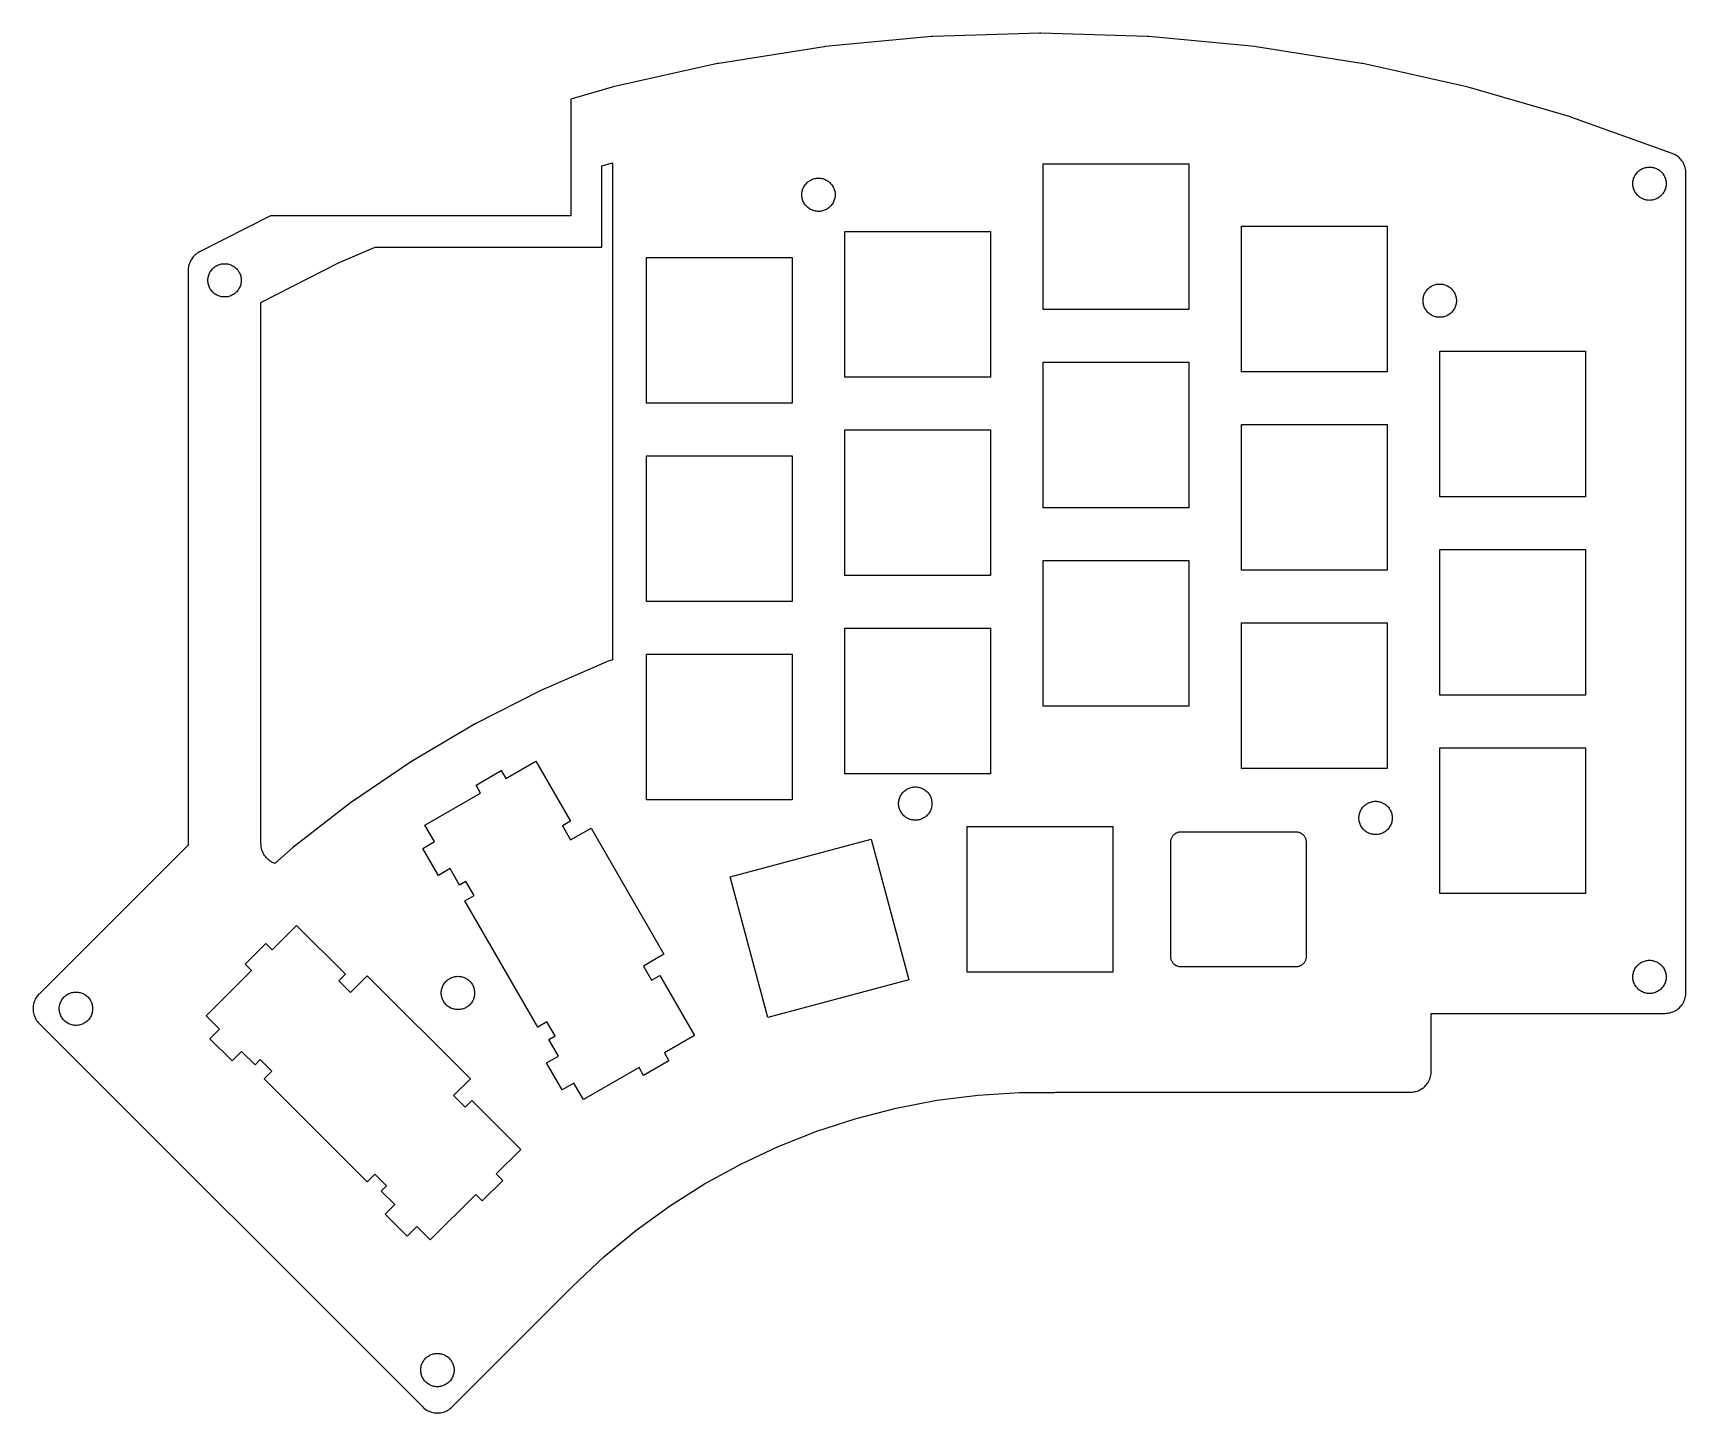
# Model space of a CAD drawing. Header units: metres. Extents: x -87 to 72, y -78 to 55.
import ezdxf

# ---------------------------------------------------------------- set-up
doc = ezdxf.new("R2010")
doc.units = ezdxf.units.M

msp = doc.modelspace()

# ---------------------------------------------------------------- linework, layer by layer
for p, q in [((-0.5284, 54.3282), (-10.7297, 53.3639)), ((-0.40301, 54.3361), (-0.5284, 54.3282)), ((9.83869, 54.658), (-0.40301, 54.3361)), ((9.96433, 54.658), (9.83869, 54.658)), ((20.206, 54.3361), (9.96433, 54.658)), ((20.3314, 54.3282), (20.206, 54.3361)), ((30.5327, 53.3639), (20.3314, 54.3282)), ((-10.8543, 53.3482), (-20.9749, 51.7452)), ((-10.7297, 53.3639), (-10.8543, 53.3482)), ((30.6573, 53.3482), (30.5327, 53.3639)), ((40.7779, 51.7452), (30.6573, 53.3482)), ((-21.0984, 51.7217), (-31.0983, 49.4864)), ((-20.9749, 51.7452), (-21.0984, 51.7217)), ((40.9014, 51.7217), (40.7779, 51.7452)), ((50.9013, 49.4864), (40.9014, 51.7217)), ((-31.22, 49.4552), (-35.1875, 48.3025)), ((-31.0983, 49.4864), (-31.22, 49.4552)), ((51.023, 49.4552), (50.9013, 49.4864)), ((60.8629, 46.5964), (51.023, 49.4552)), ((-35.1875, 48.3025), (-35.1875, 37.101)), ((60.9824, 46.5576), (60.8629, 46.5964)), ((70.615, 43.0897), (60.9824, 46.5576)), ((70.6737, 43.0675), (70.615, 43.0897)), ((70.7891, 43.0176), (70.6737, 43.0675)), ((70.901, 42.9605), (70.7891, 43.0176)), ((71.0091, 42.8966), (70.901, 42.9605)), ((71.1131, 42.8259), (71.0091, 42.8966)), ((-32.1875, 41.8847), (-31.1875, 42.1752)), ((-32.1875, 34.101), (-32.1875, 41.8847)), ((-31.1875, 42.1752), (-31.1875, -5.55211)), ((10.1875, 28.094), (10.1875, 42.094)), ((10.1875, 42.094), (24.1875, 42.094)), ((24.1875, 42.094), (24.1875, 28.094)), ((67.2711, 41.2774), (67.3422, 41.3485)), ((67.3422, 41.3485), (67.4176, 41.415)), ((67.4176, 41.415), (67.497, 41.4766)), ((67.497, 41.4766), (67.5802, 41.5331)), ((67.5802, 41.5331), (67.6667, 41.5842)), ((67.6667, 41.5842), (67.7562, 41.6299)), ((67.7562, 41.6299), (67.8485, 41.6698)), ((67.8485, 41.6698), (67.9431, 41.7038)), ((67.9431, 41.7038), (68.0396, 41.7319)), ((68.0396, 41.7319), (68.1377, 41.7538)), ((68.1377, 41.7538), (68.237, 41.7695)), ((68.237, 41.7695), (68.337, 41.779)), ((68.337, 41.779), (68.4375, 41.7821)), ((68.4375, 41.7821), (68.538, 41.779)), ((68.538, 41.779), (68.638, 41.7695)), ((68.638, 41.7695), (68.7373, 41.7538)), ((68.7373, 41.7538), (68.8354, 41.7319)), ((68.8354, 41.7319), (68.9319, 41.7038)), ((68.9319, 41.7038), (69.0265, 41.6698)), ((69.0265, 41.6698), (69.1187, 41.6299)), ((69.1187, 41.6299), (69.2083, 41.5842)), ((69.2083, 41.5842), (69.2948, 41.5331)), ((69.2948, 41.5331), (69.378, 41.4766)), ((69.378, 41.4766), (69.4574, 41.415)), ((69.4574, 41.415), (69.5328, 41.3485)), ((69.5328, 41.3485), (69.6038, 41.2774)), ((71.2123, 42.7489), (71.1131, 42.8259)), ((71.3066, 42.6659), (71.2123, 42.7489)), ((71.3954, 42.577), (71.3066, 42.6659)), ((71.4785, 42.4828), (71.3954, 42.577)), ((71.5555, 42.3835), (71.4785, 42.4828)), ((71.6262, 42.2796), (71.5555, 42.3835)), ((71.6901, 42.1714), (71.6262, 42.2796)), ((71.7471, 42.0595), (71.6901, 42.1714)), ((71.7971, 41.9442), (71.7471, 42.0595)), ((71.8396, 41.8259), (71.7971, 41.9442)), ((71.8747, 41.7053), (71.8396, 41.8259)), ((71.9021, 41.5827), (71.8747, 41.7053)), ((71.9217, 41.4586), (71.9021, 41.5827)), ((71.9335, 41.3335), (71.9217, 41.4586)), ((71.9375, 41.2079), (71.9335, 41.3335)), ((-12.9092, 39.6134), (-12.8751, 39.708)), ((-12.8751, 39.708), (-12.8352, 39.8003)), ((-12.8352, 39.8003), (-12.7896, 39.8898)), ((-12.7896, 39.8898), (-12.7384, 39.9763)), ((-12.7384, 39.9763), (-12.6819, 40.0595)), ((-12.6819, 40.0595), (-12.6203, 40.1389)), ((-12.6203, 40.1389), (-12.5538, 40.2143)), ((-12.5538, 40.2143), (-12.4828, 40.2854)), ((-12.4828, 40.2854), (-12.4074, 40.3518)), ((-12.4074, 40.3518), (-12.3279, 40.4134)), ((-12.3279, 40.4134), (-12.2448, 40.4699)), ((-12.2448, 40.4699), (-12.1583, 40.5211)), ((-12.1583, 40.5211), (-12.0687, 40.5667)), ((-12.0687, 40.5667), (-11.9765, 40.6067)), ((-11.9765, 40.6067), (-11.8819, 40.6407)), ((-11.8819, 40.6407), (-11.7854, 40.6687)), ((-11.7854, 40.6687), (-11.6873, 40.6907)), ((-11.6873, 40.6907), (-11.588, 40.7064)), ((-11.588, 40.7064), (-11.488, 40.7159)), ((-11.488, 40.7159), (-11.3875, 40.719)), ((-11.3875, 40.719), (-11.287, 40.7159)), ((-11.287, 40.7159), (-11.187, 40.7064)), ((-11.187, 40.7064), (-11.0877, 40.6907)), ((-11.0877, 40.6907), (-10.9896, 40.6687)), ((-10.9896, 40.6687), (-10.8931, 40.6407)), ((-10.8931, 40.6407), (-10.7985, 40.6067)), ((-10.7985, 40.6067), (-10.7062, 40.5667)), ((-10.7062, 40.5667), (-10.6167, 40.5211)), ((-10.6167, 40.5211), (-10.5302, 40.4699)), ((-10.5302, 40.4699), (-10.447, 40.4134)), ((-10.447, 40.4134), (-10.3676, 40.3518)), ((-10.3676, 40.3518), (-10.2922, 40.2854)), ((-10.2922, 40.2854), (-10.2211, 40.2143)), ((-10.2211, 40.2143), (-10.1547, 40.1389)), ((-10.1547, 40.1389), (-10.0931, 40.0595)), ((-10.0931, 40.0595), (-10.0366, 39.9763)), ((-10.0366, 39.9763), (-9.9854, 39.8898)), ((-9.9854, 39.8898), (-9.93976, 39.8003)), ((-9.93976, 39.8003), (-9.89985, 39.708)), ((-9.89985, 39.708), (-9.86581, 39.6134)), ((66.8375, 40.1821), (66.8406, 40.2826)), ((66.8406, 40.0817), (66.8375, 40.1821)), ((66.8406, 40.2826), (66.8501, 40.3827)), ((66.8501, 39.9816), (66.8406, 40.0817)), ((66.8501, 40.3827), (66.8658, 40.482)), ((66.8658, 39.8823), (66.8501, 39.9816)), ((66.8658, 40.482), (66.8878, 40.58)), ((66.8878, 39.7842), (66.8658, 39.8823)), ((66.8878, 40.58), (66.9158, 40.6766)), ((66.9158, 39.6877), (66.8878, 39.7842)), ((66.9158, 40.6766), (66.9499, 40.7711)), ((66.9499, 40.7711), (66.9898, 40.8634)), ((66.9898, 40.8634), (67.0354, 40.9529)), ((67.0354, 40.9529), (67.0866, 41.0395)), ((67.0866, 41.0395), (67.1431, 41.1226)), ((67.1431, 41.1226), (67.2047, 41.202)), ((67.2047, 41.202), (67.2711, 41.2774)), ((69.6038, 41.2774), (69.6703, 41.202)), ((69.6703, 41.202), (69.7319, 41.1226)), ((69.7319, 41.1226), (69.7884, 41.0395)), ((69.7884, 41.0395), (69.8396, 40.9529)), ((69.8396, 40.9529), (69.8852, 40.8634)), ((69.8852, 40.8634), (69.9251, 40.7711)), ((69.9251, 40.7711), (69.9592, 40.6766)), ((69.9592, 40.6766), (69.9872, 40.58)), ((69.9872, 39.7842), (69.9592, 39.6877)), ((69.9872, 40.58), (70.0091, 40.482)), ((70.0091, 39.8823), (69.9872, 39.7842)), ((70.0091, 40.482), (70.0249, 40.3827)), ((70.0249, 39.9816), (70.0091, 39.8823)), ((70.0249, 40.3827), (70.0343, 40.2826)), ((70.0343, 40.0817), (70.0249, 39.9816)), ((70.0343, 40.2826), (70.0375, 40.1821)), ((70.0375, 40.1821), (70.0343, 40.0817)), ((71.9375, -37.531), (71.9375, 41.2079)), ((-12.9875, 39.119), (-12.9843, 39.2195)), ((-12.9843, 39.0185), (-12.9875, 39.119)), ((-12.9843, 39.2195), (-12.9749, 39.3196)), ((-12.9749, 38.9185), (-12.9843, 39.0185)), ((-12.9749, 39.3196), (-12.9592, 39.4188)), ((-12.9592, 38.8192), (-12.9749, 38.9185)), ((-12.9592, 39.4188), (-12.9372, 39.5169)), ((-12.9372, 38.7211), (-12.9592, 38.8192)), ((-12.9372, 39.5169), (-12.9092, 39.6134)), ((-12.9092, 38.6246), (-12.9372, 38.7211)), ((-12.8751, 38.53), (-12.9092, 38.6246)), ((-12.8352, 38.4378), (-12.8751, 38.53)), ((-12.7896, 38.3482), (-12.8352, 38.4378)), ((-12.7384, 38.2617), (-12.7896, 38.3482)), ((-12.6819, 38.1786), (-12.7384, 38.2617)), ((-12.6203, 38.0991), (-12.6819, 38.1786)), ((-10.0931, 38.1786), (-10.1547, 38.0991)), ((-10.0366, 38.2617), (-10.0931, 38.1786)), ((-9.9854, 38.3482), (-10.0366, 38.2617)), ((-9.93976, 38.4378), (-9.9854, 38.3482)), ((-9.89985, 38.53), (-9.93976, 38.4378)), ((-9.86581, 38.6246), (-9.89985, 38.53)), ((-9.86581, 39.6134), (-9.83776, 39.5169)), ((-9.83776, 38.7211), (-9.86581, 38.6246)), ((-9.83776, 39.5169), (-9.81583, 39.4188)), ((-9.81583, 38.8192), (-9.83776, 38.7211)), ((-9.81583, 39.4188), (-9.80012, 39.3196)), ((-9.80012, 38.9185), (-9.81583, 38.8192)), ((-9.80012, 39.3196), (-9.79066, 39.2195)), ((-9.79066, 39.0185), (-9.80012, 38.9185)), ((-9.79066, 39.2195), (-9.7875, 39.119)), ((-9.7875, 39.119), (-9.79066, 39.0185)), ((66.9499, 39.5931), (66.9158, 39.6877)), ((66.9898, 39.5009), (66.9499, 39.5931)), ((67.0354, 39.4113), (66.9898, 39.5009)), ((67.0866, 39.3248), (67.0354, 39.4113)), ((67.1431, 39.2417), (67.0866, 39.3248)), ((67.2047, 39.1622), (67.1431, 39.2417)), ((67.2711, 39.0869), (67.2047, 39.1622)), ((67.3422, 39.0158), (67.2711, 39.0869)), ((67.4176, 38.9493), (67.3422, 39.0158)), ((67.497, 38.8877), (67.4176, 38.9493)), ((67.5802, 38.8312), (67.497, 38.8877)), ((67.6667, 38.78), (67.5802, 38.8312)), ((67.7562, 38.7344), (67.6667, 38.78)), ((67.8485, 38.6945), (67.7562, 38.7344)), ((67.9431, 38.6604), (67.8485, 38.6945)), ((68.0396, 38.6324), (67.9431, 38.6604)), ((68.1377, 38.6105), (68.0396, 38.6324)), ((68.237, 38.5947), (68.1377, 38.6105)), ((68.337, 38.5853), (68.237, 38.5947)), ((68.4375, 38.5821), (68.337, 38.5853)), ((68.538, 38.5853), (68.4375, 38.5821)), ((68.638, 38.5947), (68.538, 38.5853)), ((68.7373, 38.6105), (68.638, 38.5947)), ((68.8354, 38.6324), (68.7373, 38.6105)), ((68.9319, 38.6604), (68.8354, 38.6324)), ((69.0265, 38.6945), (68.9319, 38.6604)), ((69.1187, 38.7344), (69.0265, 38.6945)), ((69.2083, 38.78), (69.1187, 38.7344)), ((69.2948, 38.8312), (69.2083, 38.78)), ((69.378, 38.8877), (69.2948, 38.8312)), ((69.4574, 38.9493), (69.378, 38.8877)), ((69.5328, 39.0158), (69.4574, 38.9493)), ((69.6038, 39.0869), (69.5328, 39.0158)), ((69.6703, 39.1622), (69.6038, 39.0869)), ((69.7319, 39.2417), (69.6703, 39.1622)), ((69.7884, 39.3248), (69.7319, 39.2417)), ((69.8396, 39.4113), (69.7884, 39.3248)), ((69.8852, 39.5009), (69.8396, 39.4113)), ((69.9251, 39.5931), (69.8852, 39.5009)), ((69.9592, 39.6877), (69.9251, 39.5931)), ((-64.0199, 37.101), (-70.8455, 33.6232)), ((-35.1875, 37.101), (-64.0199, 37.101)), ((-12.5538, 38.0237), (-12.6203, 38.0991)), ((-12.4828, 37.9527), (-12.5538, 38.0237)), ((-12.4074, 37.8862), (-12.4828, 37.9527)), ((-12.3279, 37.8246), (-12.4074, 37.8862)), ((-12.2448, 37.7681), (-12.3279, 37.8246)), ((-12.1583, 37.7169), (-12.2448, 37.7681)), ((-12.0687, 37.6713), (-12.1583, 37.7169)), ((-11.9765, 37.6314), (-12.0687, 37.6713)), ((-11.8819, 37.5973), (-11.9765, 37.6314)), ((-11.7854, 37.5693), (-11.8819, 37.5973)), ((-11.6873, 37.5474), (-11.7854, 37.5693)), ((-11.588, 37.5316), (-11.6873, 37.5474)), ((-11.488, 37.5222), (-11.588, 37.5316)), ((-11.3875, 37.519), (-11.488, 37.5222)), ((-11.287, 37.5222), (-11.3875, 37.519)), ((-11.187, 37.5316), (-11.287, 37.5222)), ((-11.0877, 37.5474), (-11.187, 37.5316)), ((-10.9896, 37.5693), (-11.0877, 37.5474)), ((-10.8931, 37.5973), (-10.9896, 37.5693)), ((-10.7985, 37.6314), (-10.8931, 37.5973)), ((-10.7062, 37.6713), (-10.7985, 37.6314)), ((-10.6167, 37.7169), (-10.7062, 37.6713)), ((-10.5302, 37.7681), (-10.6167, 37.7169)), ((-10.447, 37.8246), (-10.5302, 37.7681)), ((-10.3676, 37.8862), (-10.447, 37.8246)), ((-10.2922, 37.9527), (-10.3676, 37.8862)), ((-10.2211, 38.0237), (-10.2922, 37.9527)), ((-10.1547, 38.0991), (-10.2211, 38.0237)), ((-8.86249, 21.594), (-8.86249, 35.594)), ((-8.86249, 35.594), (5.13751, 35.594)), ((5.13751, 35.594), (5.13751, 21.594)), ((29.2375, 22.094), (29.2375, 36.094)), ((29.2375, 36.094), (43.2375, 36.094)), ((43.2375, 36.094), (43.2375, 22.094)), ((-71.1633, 33.4215), (-71.2601, 33.3414)), ((-71.0617, 33.4953), (-71.1633, 33.4215)), ((-70.9556, 33.5627), (-71.0617, 33.4953)), ((-70.8455, 33.6232), (-70.9556, 33.5627)), ((-57.417, 32.609), (-53.9693, 34.101)), ((-53.9693, 34.101), (-32.1875, 34.101)), ((-71.9365, 31.904), (-71.9375, 31.8412)), ((-71.9375, 31.8412), (-71.9375, -23.3623)), ((-71.9286, 32.0294), (-71.9365, 31.904)), ((-71.9129, 32.154), (-71.9286, 32.0294)), ((-71.8893, 32.2775), (-71.9129, 32.154)), ((-71.8581, 32.3992), (-71.8893, 32.2775)), ((-71.8193, 32.5186), (-71.8581, 32.3992)), ((-71.773, 32.6355), (-71.8193, 32.5186)), ((-71.7195, 32.7492), (-71.773, 32.6355)), ((-71.659, 32.8593), (-71.7195, 32.7492)), ((-71.5917, 32.9654), (-71.659, 32.8593)), ((-71.5178, 33.067), (-71.5917, 32.9654)), ((-71.4377, 33.1638), (-71.5178, 33.067)), ((-71.3517, 33.2554), (-71.4377, 33.1638)), ((-71.2601, 33.3414), (-71.3517, 33.2554)), ((-69.8396, 31.6697), (-69.7884, 31.7562)), ((-69.7884, 31.7562), (-69.7319, 31.8393)), ((-69.7319, 31.8393), (-69.6703, 31.9187)), ((-69.6703, 31.9187), (-69.6038, 31.9941)), ((-69.6038, 31.9941), (-69.5328, 32.0652)), ((-69.5328, 32.0652), (-69.4574, 32.1317)), ((-69.4574, 32.1317), (-69.378, 32.1933)), ((-69.378, 32.1933), (-69.2948, 32.2498)), ((-69.2948, 32.2498), (-69.2083, 32.301)), ((-69.2083, 32.301), (-69.1187, 32.3466)), ((-69.1187, 32.3466), (-69.0265, 32.3865)), ((-69.0265, 32.3865), (-68.9319, 32.4206)), ((-68.9319, 32.4206), (-68.8354, 32.4486)), ((-68.8354, 32.4486), (-68.7373, 32.4705)), ((-68.7373, 32.4705), (-68.638, 32.4863)), ((-68.638, 32.4863), (-68.538, 32.4957)), ((-68.538, 32.4957), (-68.4375, 32.4989)), ((-68.4375, 32.4989), (-68.337, 32.4957)), ((-68.337, 32.4957), (-68.237, 32.4863)), ((-68.237, 32.4863), (-68.1377, 32.4705)), ((-68.1377, 32.4705), (-68.0396, 32.4486)), ((-68.0396, 32.4486), (-67.9431, 32.4206)), ((-67.9431, 32.4206), (-67.8485, 32.3865)), ((-67.8485, 32.3865), (-67.7562, 32.3466)), ((-67.7562, 32.3466), (-67.6667, 32.301)), ((-67.6667, 32.301), (-67.5802, 32.2498)), ((-67.5802, 32.2498), (-67.497, 32.1933)), ((-67.497, 32.1933), (-67.4176, 32.1317)), ((-67.4176, 32.1317), (-67.3422, 32.0652)), ((-67.3422, 32.0652), (-67.2711, 31.9941)), ((-67.2711, 31.9941), (-67.2047, 31.9187)), ((-67.2047, 31.9187), (-67.1431, 31.8393)), ((-67.1431, 31.8393), (-67.0866, 31.7562)), ((-67.0866, 31.7562), (-67.0354, 31.6697)), ((-64.9375, 28.7772), (-57.417, 32.609)), ((-27.9125, 19.094), (-27.9125, 33.094)), ((-27.9125, 33.094), (-13.9125, 33.094)), ((-13.9125, 33.094), (-13.9125, 19.094)), ((-70.0375, 30.8989), (-70.0343, 30.9993)), ((-70.0343, 30.7984), (-70.0375, 30.8989)), ((-70.0343, 30.9993), (-70.0249, 31.0994)), ((-70.0249, 30.6983), (-70.0343, 30.7984)), ((-70.0249, 31.0994), (-70.0091, 31.1987)), ((-70.0091, 30.5991), (-70.0249, 30.6983)), ((-70.0091, 31.1987), (-69.9872, 31.2968)), ((-69.9872, 30.501), (-70.0091, 30.5991)), ((-69.9872, 31.2968), (-69.9592, 31.3933)), ((-69.9592, 30.4045), (-69.9872, 30.501)), ((-69.9592, 31.3933), (-69.9251, 31.4879)), ((-69.9251, 30.3099), (-69.9592, 30.4045)), ((-69.9251, 31.4879), (-69.8852, 31.5801)), ((-69.8852, 30.2176), (-69.9251, 30.3099)), ((-69.8852, 31.5801), (-69.8396, 31.6697)), ((-69.8396, 30.1281), (-69.8852, 30.2176)), ((-67.0354, 31.6697), (-66.9898, 31.5801)), ((-66.9898, 30.2176), (-67.0354, 30.1281)), ((-66.9898, 31.5801), (-66.9499, 31.4879)), ((-66.9499, 30.3099), (-66.9898, 30.2176)), ((-66.9499, 31.4879), (-66.9158, 31.3933)), ((-66.9158, 30.4045), (-66.9499, 30.3099)), ((-66.9158, 31.3933), (-66.8878, 31.2968)), ((-66.8878, 30.501), (-66.9158, 30.4045)), ((-66.8878, 31.2968), (-66.8658, 31.1987)), ((-66.8658, 30.5991), (-66.8878, 30.501)), ((-66.8658, 31.1987), (-66.8501, 31.0994)), ((-66.8501, 30.6983), (-66.8658, 30.5991)), ((-66.8501, 31.0994), (-66.8406, 30.9993)), ((-66.8406, 30.7984), (-66.8501, 30.6983)), ((-66.8406, 30.9993), (-66.8375, 30.8989)), ((-66.8375, 30.8989), (-66.8406, 30.7984)), ((47.1922, 30.1104), (47.2676, 30.1768)), ((47.2676, 30.1768), (47.3471, 30.2384)), ((47.3471, 30.2384), (47.4302, 30.2949)), ((47.4302, 30.2949), (47.5167, 30.3461)), ((47.5167, 30.3461), (47.6063, 30.3917)), ((47.6063, 30.3917), (47.6985, 30.4317)), ((47.6985, 30.4317), (47.7931, 30.4657)), ((47.7931, 30.4657), (47.8896, 30.4937)), ((47.8896, 30.4937), (47.9877, 30.5157)), ((47.9877, 30.5157), (48.087, 30.5314)), ((48.087, 30.5314), (48.187, 30.5409)), ((48.187, 30.5409), (48.2875, 30.544)), ((48.2875, 30.544), (48.388, 30.5409)), ((48.388, 30.5409), (48.488, 30.5314)), ((48.488, 30.5314), (48.5873, 30.5157)), ((48.5873, 30.5157), (48.6854, 30.4937)), ((48.6854, 30.4937), (48.7819, 30.4657)), ((48.7819, 30.4657), (48.8765, 30.4317)), ((48.8765, 30.4317), (48.9688, 30.3917)), ((48.9688, 30.3917), (49.0583, 30.3461)), ((49.0583, 30.3461), (49.1448, 30.2949)), ((49.1448, 30.2949), (49.228, 30.2384)), ((49.228, 30.2384), (49.3074, 30.1768)), ((49.3074, 30.1768), (49.3828, 30.1104)), ((-69.7884, 30.0416), (-69.8396, 30.1281)), ((-69.7319, 29.9584), (-69.7884, 30.0416)), ((-69.6703, 29.879), (-69.7319, 29.9584)), ((-69.6038, 29.8036), (-69.6703, 29.879)), ((-69.5328, 29.7325), (-69.6038, 29.8036)), ((-69.4574, 29.666), (-69.5328, 29.7325)), ((-69.378, 29.6044), (-69.4574, 29.666)), ((-69.2948, 29.5479), (-69.378, 29.6044)), ((-69.2083, 29.4968), (-69.2948, 29.5479)), ((-69.1187, 29.4511), (-69.2083, 29.4968)), ((-69.0265, 29.4112), (-69.1187, 29.4511)), ((-68.9319, 29.3772), (-69.0265, 29.4112)), ((-68.8354, 29.3491), (-68.9319, 29.3772)), ((-68.7373, 29.3272), (-68.8354, 29.3491)), ((-68.638, 29.3115), (-68.7373, 29.3272)), ((-68.538, 29.302), (-68.638, 29.3115)), ((-68.4375, 29.2989), (-68.538, 29.302)), ((-68.337, 29.302), (-68.4375, 29.2989)), ((-68.237, 29.3115), (-68.337, 29.302)), ((-68.1377, 29.3272), (-68.237, 29.3115)), ((-68.0396, 29.3491), (-68.1377, 29.3272)), ((-67.9431, 29.3772), (-68.0396, 29.3491)), ((-67.8485, 29.4112), (-67.9431, 29.3772)), ((-67.7562, 29.4511), (-67.8485, 29.4112)), ((-67.6667, 29.4968), (-67.7562, 29.4511)), ((-67.5802, 29.5479), (-67.6667, 29.4968)), ((-67.497, 29.6044), (-67.5802, 29.5479)), ((-67.4176, 29.666), (-67.497, 29.6044)), ((-67.3422, 29.7325), (-67.4176, 29.666)), ((-67.2711, 29.8036), (-67.3422, 29.7325)), ((-67.2047, 29.879), (-67.2711, 29.8036)), ((-67.1431, 29.9584), (-67.2047, 29.879)), ((-67.0866, 30.0416), (-67.1431, 29.9584)), ((-67.0354, 30.1281), (-67.0866, 30.0416)), ((-64.9375, -23.2472), (-64.9375, 28.7772)), ((46.6875, 28.944), (46.6907, 29.0445)), ((46.6907, 28.8436), (46.6875, 28.944)), ((46.6907, 29.0445), (46.7001, 29.1445)), ((46.7001, 28.7435), (46.6907, 28.8436)), ((46.7001, 29.1445), (46.7158, 29.2438)), ((46.7158, 28.6442), (46.7001, 28.7435)), ((46.7158, 29.2438), (46.7378, 29.3419)), ((46.7378, 28.5461), (46.7158, 28.6442)), ((46.7378, 29.3419), (46.7658, 29.4384)), ((46.7658, 29.4384), (46.7999, 29.533)), ((46.7999, 29.533), (46.8398, 29.6253)), ((46.8398, 29.6253), (46.8854, 29.7148)), ((46.8854, 29.7148), (46.9366, 29.8013)), ((46.9366, 29.8013), (46.9931, 29.8845)), ((46.9931, 29.8845), (47.0547, 29.9639)), ((47.0547, 29.9639), (47.1212, 30.0393)), ((47.1212, 30.0393), (47.1922, 30.1104)), ((49.3828, 30.1104), (49.4539, 30.0393)), ((49.4539, 30.0393), (49.5203, 29.9639)), ((49.5203, 29.9639), (49.5819, 29.8845)), ((49.5819, 29.8845), (49.6384, 29.8013)), ((49.6384, 29.8013), (49.6896, 29.7148)), ((49.6896, 29.7148), (49.7352, 29.6253)), ((49.7352, 29.6253), (49.7752, 29.533)), ((49.7752, 29.533), (49.8092, 29.4384)), ((49.8092, 29.4384), (49.8372, 29.3419)), ((49.8372, 29.3419), (49.8592, 29.2438)), ((49.8592, 28.6442), (49.8372, 28.5461)), ((49.8592, 29.2438), (49.8749, 29.1445)), ((49.8749, 28.7435), (49.8592, 28.6442)), ((49.8749, 29.1445), (49.8843, 29.0445)), ((49.8843, 28.8436), (49.8749, 28.7435)), ((49.8843, 29.0445), (49.8875, 28.944)), ((49.8875, 28.944), (49.8843, 28.8436)), ((24.1875, 28.094), (10.1875, 28.094)), ((46.7658, 28.4496), (46.7378, 28.5461)), ((46.7999, 28.355), (46.7658, 28.4496)), ((46.8398, 28.2628), (46.7999, 28.355)), ((46.8854, 28.1732), (46.8398, 28.2628)), ((46.9366, 28.0867), (46.8854, 28.1732)), ((46.9931, 28.0036), (46.9366, 28.0867)), ((47.0547, 27.9241), (46.9931, 28.0036)), ((47.1212, 27.8487), (47.0547, 27.9241)), ((47.1922, 27.7777), (47.1212, 27.8487)), ((47.2676, 27.7112), (47.1922, 27.7777)), ((47.3471, 27.6496), (47.2676, 27.7112)), ((47.4302, 27.5931), (47.3471, 27.6496)), ((47.5167, 27.5419), (47.4302, 27.5931)), ((47.6063, 27.4963), (47.5167, 27.5419)), ((47.6985, 27.4564), (47.6063, 27.4963)), ((47.7931, 27.4223), (47.6985, 27.4564)), ((47.8896, 27.3943), (47.7931, 27.4223)), ((47.9877, 27.3723), (47.8896, 27.3943)), ((48.087, 27.3566), (47.9877, 27.3723)), ((48.187, 27.3472), (48.087, 27.3566)), ((48.2875, 27.344), (48.187, 27.3472)), ((48.388, 27.3472), (48.2875, 27.344)), ((48.488, 27.3566), (48.388, 27.3472)), ((48.5873, 27.3723), (48.488, 27.3566)), ((48.6854, 27.3943), (48.5873, 27.3723)), ((48.7819, 27.4223), (48.6854, 27.3943)), ((48.8765, 27.4564), (48.7819, 27.4223)), ((48.9688, 27.4963), (48.8765, 27.4564)), ((49.0583, 27.5419), (48.9688, 27.4963)), ((49.1448, 27.5931), (49.0583, 27.5419)), ((49.228, 27.6496), (49.1448, 27.5931)), ((49.3074, 27.7112), (49.228, 27.6496)), ((49.3828, 27.7777), (49.3074, 27.7112)), ((49.4539, 27.8487), (49.3828, 27.7777)), ((49.5203, 27.9241), (49.4539, 27.8487)), ((49.5819, 28.0036), (49.5203, 27.9241)), ((49.6384, 28.0867), (49.5819, 28.0036)), ((49.6896, 28.1732), (49.6384, 28.0867)), ((49.7352, 28.2628), (49.6896, 28.1732)), ((49.7752, 28.355), (49.7352, 28.2628)), ((49.8092, 28.4496), (49.7752, 28.355)), ((49.8372, 28.5461), (49.8092, 28.4496)), ((48.2875, 10.094), (48.2875, 24.094)), ((48.2875, 24.094), (62.2875, 24.094)), ((62.2875, 24.094), (62.2875, 10.094)), ((10.1875, 9.04401), (10.1875, 23.044)), ((10.1875, 23.044), (24.1875, 23.044)), ((24.1875, 23.044), (24.1875, 9.04401)), ((5.13751, 21.594), (-8.86249, 21.594)), ((43.2375, 22.094), (29.2375, 22.094)), ((-13.9125, 19.094), (-27.9125, 19.094)), ((-8.86249, 2.54401), (-8.86249, 16.544)), ((-8.86249, 16.544), (5.13751, 16.544)), ((5.13751, 16.544), (5.13751, 2.54401)), ((29.2375, 3.04401), (29.2375, 17.044)), ((29.2375, 17.044), (43.2375, 17.044)), ((43.2375, 17.044), (43.2375, 3.04401)), ((-27.9125, 0.04401), (-27.9125, 14.044)), ((-27.9125, 14.044), (-13.9125, 14.044)), ((-13.9125, 14.044), (-13.9125, 0.04401)), ((62.2875, 10.094), (48.2875, 10.094)), ((24.1875, 9.04401), (10.1875, 9.04401)), ((48.2875, -8.95599), (48.2875, 5.04401)), ((48.2875, 5.04401), (62.2875, 5.04401)), ((62.2875, 5.04401), (62.2875, -8.95599)), ((10.1875, -10.006), (10.1875, 3.99402)), ((10.1875, 3.99402), (24.1875, 3.99402)), ((24.1875, 3.99402), (24.1875, -10.006)), ((5.13751, 2.54401), (-8.86249, 2.54401)), ((43.2375, 3.04401), (29.2375, 3.04401)), ((-13.9125, 0.04401), (-27.9125, 0.04401)), ((-8.86249, -16.506), (-8.86249, -2.50598)), ((-8.86249, -2.50598), (5.13751, -2.50598)), ((5.13751, -2.50598), (5.13751, -16.506)), ((29.2375, -16.006), (29.2375, -2.00598)), ((29.2375, -2.00598), (43.2375, -2.00598)), ((43.2375, -2.00598), (43.2375, -16.006)), ((-31.5752, -5.69171), (-38.0712, -8.50277)), ((-31.1875, -5.55211), (-31.5752, -5.69171)), ((-27.9125, -19.006), (-27.9125, -5.00598)), ((-27.9125, -5.00598), (-13.9125, -5.00598)), ((-13.9125, -5.00598), (-13.9125, -19.006)), ((-38.0712, -8.50277), (-44.3779, -11.7162)), ((62.2875, -8.95599), (48.2875, -8.95599)), ((24.1875, -10.006), (10.1875, -10.006)), ((-44.3779, -11.7162), (-50.4703, -15.3192)), ((48.2875, -28.006), (48.2875, -14.006)), ((48.2875, -14.006), (62.2875, -14.006)), ((62.2875, -14.006), (62.2875, -28.006)), ((-50.4703, -15.3192), (-56.3245, -19.2977)), ((-41.4183, -16.9606), (-38.5344, -15.2957)), ((-38.5344, -15.2957), (-35.2095, -21.0548)), ((-44.2807, -17.6028), (-41.8558, -16.2028)), ((-41.8558, -16.2028), (-41.4183, -16.9606)), ((5.13751, -16.506), (-8.86249, -16.506)), ((43.2375, -16.006), (29.2375, -16.006)), ((-49.1867, -21.4454), (-43.8432, -18.3606)), ((-43.8432, -18.3606), (-44.2807, -17.6028)), ((-13.9125, -19.006), (-27.9125, -19.006)), ((-3.66015, -19.0752), (-3.63822, -18.9771)), ((-3.63822, -18.9771), (-3.61019, -18.8806)), ((-3.61019, -18.8806), (-3.57613, -18.786)), ((-3.57613, -18.786), (-3.53622, -18.6937)), ((-3.53622, -18.6937), (-3.49058, -18.6042)), ((-3.49058, -18.6042), (-3.43941, -18.5177)), ((-3.43941, -18.5177), (-3.38293, -18.4345)), ((-3.38293, -18.4345), (-3.32131, -18.3551)), ((-3.32131, -18.3551), (-3.25484, -18.2797)), ((-3.25484, -18.2797), (-3.18377, -18.2086)), ((-3.18377, -18.2086), (-3.10837, -18.1422)), ((-3.10837, -18.1422), (-3.02895, -18.0806)), ((-3.02895, -18.0806), (-2.94582, -18.0241)), ((-2.94582, -18.0241), (-2.8593, -17.9729)), ((-2.8593, -17.9729), (-2.76974, -17.9273)), ((-2.76974, -17.9273), (-2.6775, -17.8873)), ((-2.6775, -17.8873), (-2.58292, -17.8533)), ((-2.58292, -17.8533), (-2.4864, -17.8253)), ((-2.4864, -17.8253), (-2.3883, -17.8033)), ((-2.3883, -17.8033), (-2.28902, -17.7876)), ((-2.28902, -17.7876), (-2.18896, -17.7781)), ((-2.18896, -17.7781), (-2.08849, -17.775)), ((-2.08849, -17.775), (-1.98803, -17.7781)), ((-1.98803, -17.7781), (-1.88796, -17.7876)), ((-1.88796, -17.7876), (-1.78869, -17.8033)), ((-1.78869, -17.8033), (-1.69059, -17.8253)), ((-1.69059, -17.8253), (-1.59406, -17.8533)), ((-1.59406, -17.8533), (-1.49949, -17.8873)), ((-1.49949, -17.8873), (-1.40725, -17.9273)), ((-1.40725, -17.9273), (-1.31769, -17.9729)), ((-1.31769, -17.9729), (-1.23118, -18.0241)), ((-1.23118, -18.0241), (-1.14803, -18.0806)), ((-1.14803, -18.0806), (-1.06861, -18.1422)), ((-1.06861, -18.1422), (-0.99322, -18.2086)), ((-0.99322, -18.2086), (-0.92214, -18.2797)), ((-0.92214, -18.2797), (-0.85567, -18.3551)), ((-0.85567, -18.3551), (-0.79406, -18.4345)), ((-0.79406, -18.4345), (-0.73757, -18.5177)), ((-0.73757, -18.5177), (-0.68641, -18.6042)), ((-0.68641, -18.6042), (-0.64077, -18.6937)), ((-0.64077, -18.6937), (-0.60085, -18.786)), ((-0.60085, -18.786), (-0.56681, -18.8806)), ((-0.56681, -18.8806), (-0.53876, -18.9771)), ((-0.53876, -18.9771), (-0.51684, -19.0752)), ((-56.3245, -19.2977), (-61.9173, -23.636)), ((-3.6885, -19.375), (-3.68534, -19.2745)), ((-3.68534, -19.4754), (-3.6885, -19.375)), ((-3.68534, -19.2745), (-3.67588, -19.1745)), ((-3.67588, -19.5755), (-3.68534, -19.4754)), ((-3.67588, -19.1745), (-3.66015, -19.0752)), ((-3.66015, -19.6748), (-3.67588, -19.5755)), ((-3.63822, -19.7729), (-3.66015, -19.6748)), ((-3.61019, -19.8694), (-3.63822, -19.7729)), ((-3.57613, -19.964), (-3.61019, -19.8694)), ((-3.53622, -20.0562), (-3.57613, -19.964)), ((-3.49058, -20.1458), (-3.53622, -20.0562)), ((-3.43941, -20.2323), (-3.49058, -20.1458)), ((-3.38293, -20.3154), (-3.43941, -20.2323)), ((-3.32131, -20.3949), (-3.38293, -20.3154)), ((-3.25484, -20.4703), (-3.32131, -20.3949)), ((-3.18377, -20.5413), (-3.25484, -20.4703)), ((-3.10837, -20.6078), (-3.18377, -20.5413)), ((-3.02895, -20.6694), (-3.10837, -20.6078)), ((-1.06861, -20.6078), (-1.14803, -20.6694)), ((-0.99322, -20.5413), (-1.06861, -20.6078)), ((-0.92214, -20.4703), (-0.99322, -20.5413)), ((-0.85567, -20.3949), (-0.92214, -20.4703)), ((-0.79406, -20.3154), (-0.85567, -20.3949)), ((-0.73757, -20.2323), (-0.79406, -20.3154)), ((-0.68641, -20.1458), (-0.73757, -20.2323)), ((-0.64077, -20.0562), (-0.68641, -20.1458)), ((-0.60085, -19.964), (-0.64077, -20.0562)), ((-0.56681, -19.8694), (-0.60085, -19.964)), ((-0.53876, -19.7729), (-0.56681, -19.8694)), ((-0.51684, -19.6748), (-0.53876, -19.7729)), ((-0.51684, -19.0752), (-0.50111, -19.1745)), ((-0.50111, -19.5755), (-0.51684, -19.6748)), ((-0.50111, -19.1745), (-0.49164, -19.2745)), ((-0.49164, -19.4754), (-0.50111, -19.5755)), ((-0.49164, -19.2745), (-0.48849, -19.375)), ((-0.48849, -19.375), (-0.49164, -19.4754)), ((40.5267, -20.6555), (40.5361, -20.5554)), ((40.5361, -20.5554), (40.5518, -20.4562)), ((40.5518, -20.4562), (40.5738, -20.3581)), ((40.5738, -20.3581), (40.6018, -20.2616)), ((40.6018, -20.2616), (40.6359, -20.167)), ((40.6359, -20.167), (40.6758, -20.0747)), ((40.6758, -20.0747), (40.7214, -19.9852)), ((40.7214, -19.9852), (40.7726, -19.8987)), ((40.7726, -19.8987), (40.8291, -19.8155)), ((40.8291, -19.8155), (40.8907, -19.7361)), ((40.8907, -19.7361), (40.9572, -19.6607)), ((40.9572, -19.6607), (41.0282, -19.5896)), ((41.0282, -19.5896), (41.1036, -19.5232)), ((41.1036, -19.5232), (41.1831, -19.4616)), ((41.1831, -19.4616), (41.2662, -19.4051)), ((41.2662, -19.4051), (41.3527, -19.3539)), ((41.3527, -19.3539), (41.4423, -19.3083)), ((41.4423, -19.3083), (41.5345, -19.2683)), ((41.5345, -19.2683), (41.6291, -19.2343)), ((41.6291, -19.2343), (41.7256, -19.2063)), ((41.7256, -19.2063), (41.8237, -19.1843)), ((41.8237, -19.1843), (41.923, -19.1686)), ((41.923, -19.1686), (42.023, -19.1591)), ((42.023, -19.1591), (42.1235, -19.156)), ((42.1235, -19.156), (42.224, -19.1591)), ((42.224, -19.1591), (42.324, -19.1686)), ((42.324, -19.1686), (42.4233, -19.1843)), ((42.4233, -19.1843), (42.5214, -19.2063)), ((42.5214, -19.2063), (42.6179, -19.2343)), ((42.6179, -19.2343), (42.7125, -19.2683)), ((42.7125, -19.2683), (42.8048, -19.3083)), ((42.8048, -19.3083), (42.8943, -19.3539)), ((42.8943, -19.3539), (42.9808, -19.4051)), ((42.9808, -19.4051), (43.064, -19.4616)), ((43.064, -19.4616), (43.1434, -19.5232)), ((43.1434, -19.5232), (43.2188, -19.5896)), ((43.2188, -19.5896), (43.2898, -19.6607)), ((43.2898, -19.6607), (43.3563, -19.7361)), ((43.3563, -19.7361), (43.4179, -19.8155)), ((43.4179, -19.8155), (43.4744, -19.8987)), ((43.4744, -19.8987), (43.5256, -19.9852)), ((43.5256, -19.9852), (43.5712, -20.0747)), ((43.5712, -20.0747), (43.6112, -20.167)), ((43.6112, -20.167), (43.6452, -20.2616)), ((43.6452, -20.2616), (43.6732, -20.3581)), ((43.6732, -20.3581), (43.6952, -20.4562)), ((43.6952, -20.4562), (43.7109, -20.5554)), ((43.7109, -20.5554), (43.7203, -20.6555)), ((-48.2742, -23.026), (-49.1867, -21.4454)), ((-35.2095, -21.0548), (-35.989, -21.5048)), ((-35.989, -21.5048), (-35.2015, -22.8688)), ((-35.2015, -22.8688), (-33.2356, -21.7339)), ((-33.2356, -21.7339), (-26.2359, -33.8584)), ((-2.94582, -20.7259), (-3.02895, -20.6694)), ((-2.8593, -20.7771), (-2.94582, -20.7259)), ((-2.76974, -20.8227), (-2.8593, -20.7771)), ((-2.6775, -20.8626), (-2.76974, -20.8227)), ((-2.58292, -20.8967), (-2.6775, -20.8626)), ((-2.4864, -20.9247), (-2.58292, -20.8967)), ((-2.3883, -20.9467), (-2.4864, -20.9247)), ((-2.28902, -20.9624), (-2.3883, -20.9467)), ((-2.18896, -20.9718), (-2.28902, -20.9624)), ((-2.08849, -20.975), (-2.18896, -20.9718)), ((-1.98803, -20.9718), (-2.08849, -20.975)), ((-1.88796, -20.9624), (-1.98803, -20.9718)), ((-1.78869, -20.9467), (-1.88796, -20.9624)), ((-1.69059, -20.9247), (-1.78869, -20.9467)), ((-1.59406, -20.8967), (-1.69059, -20.9247)), ((-1.49949, -20.8626), (-1.59406, -20.8967)), ((-1.40725, -20.8227), (-1.49949, -20.8626)), ((-1.31769, -20.7771), (-1.40725, -20.8227)), ((-1.23118, -20.7259), (-1.31769, -20.7771)), ((-1.14803, -20.6694), (-1.23118, -20.7259)), ((2.90151, -35.576), (2.90151, -21.576)), ((2.90151, -21.576), (16.9015, -21.576)), ((16.9015, -21.576), (16.9015, -35.576)), ((22.9157, -22.2316), (22.9698, -22.1997)), ((22.9698, -22.1997), (23.0257, -22.1711)), ((23.0257, -22.1711), (23.0834, -22.1462)), ((23.0834, -22.1462), (23.1425, -22.1249)), ((23.1425, -22.1249), (23.2028, -22.1074)), ((23.2028, -22.1074), (23.2641, -22.0937)), ((23.2641, -22.0937), (23.3262, -22.0839)), ((23.3262, -22.0839), (23.3887, -22.0779)), ((23.3887, -22.0779), (23.4515, -22.076)), ((23.4515, -22.076), (34.4515, -22.076)), ((34.4515, -22.076), (34.5143, -22.0779)), ((34.5143, -22.0779), (34.5768, -22.0839)), ((34.5768, -22.0839), (34.6389, -22.0937)), ((34.6389, -22.0937), (34.7002, -22.1074)), ((34.7002, -22.1074), (34.7605, -22.1249)), ((34.7605, -22.1249), (34.8196, -22.1462)), ((34.8196, -22.1462), (34.8773, -22.1711)), ((34.8773, -22.1711), (34.9333, -22.1997)), ((34.9333, -22.1997), (34.9873, -22.2316)), ((40.5235, -20.756), (40.5267, -20.6555)), ((40.5267, -20.8565), (40.5235, -20.756)), ((40.5361, -20.9565), (40.5267, -20.8565)), ((40.5518, -21.0558), (40.5361, -20.9565)), ((40.5738, -21.1539), (40.5518, -21.0558)), ((40.6018, -21.2504), (40.5738, -21.1539)), ((40.6359, -21.345), (40.6018, -21.2504)), ((40.6758, -21.4372), (40.6359, -21.345)), ((40.7214, -21.5268), (40.6758, -21.4372)), ((40.7726, -21.6133), (40.7214, -21.5268)), ((40.8291, -21.6964), (40.7726, -21.6133)), ((40.8907, -21.7758), (40.8291, -21.6964)), ((40.9572, -21.8512), (40.8907, -21.7758)), ((41.0282, -21.9223), (40.9572, -21.8512)), ((41.1036, -21.9888), (41.0282, -21.9223)), ((41.1831, -22.0504), (41.1036, -21.9888)), ((41.2662, -22.1069), (41.1831, -22.0504)), ((41.3527, -22.1581), (41.2662, -22.1069)), ((41.4423, -22.2037), (41.3527, -22.1581)), ((41.5345, -22.2436), (41.4423, -22.2037)), ((42.8048, -22.2037), (42.7125, -22.2436)), ((42.8943, -22.1581), (42.8048, -22.2037)), ((42.9808, -22.1069), (42.8943, -22.1581)), ((43.064, -22.0504), (42.9808, -22.1069)), ((43.1434, -21.9888), (43.064, -22.0504)), ((43.2188, -21.9223), (43.1434, -21.9888)), ((43.2898, -21.8512), (43.2188, -21.9223)), ((43.3563, -21.7758), (43.2898, -21.8512)), ((43.4179, -21.6964), (43.3563, -21.7758)), ((43.4744, -21.6133), (43.4179, -21.6964)), ((43.5256, -21.5268), (43.4744, -21.6133)), ((43.5712, -21.4372), (43.5256, -21.5268)), ((43.6112, -21.345), (43.5712, -21.4372)), ((43.6452, -21.2504), (43.6112, -21.345)), ((43.6732, -21.1539), (43.6452, -21.2504)), ((43.6952, -21.0558), (43.6732, -21.1539)), ((43.7109, -20.9565), (43.6952, -21.0558)), ((43.7203, -20.8565), (43.7109, -20.9565)), ((43.7203, -20.6555), (43.7235, -20.756)), ((43.7235, -20.756), (43.7203, -20.8565)), ((-71.9375, -23.3623), (-86.247, -37.6718)), ((-64.9365, -23.2476), (-64.9375, -23.2472)), ((-64.9365, -23.3098), (-64.9365, -23.2476)), ((-64.9286, -23.4352), (-64.9365, -23.3098)), ((-64.9129, -23.5599), (-64.9286, -23.4352)), ((-64.8894, -23.6833), (-64.9129, -23.5599)), ((-64.8581, -23.805), (-64.8894, -23.6833)), ((-64.8193, -23.9245), (-64.8581, -23.805)), ((-61.9173, -23.636), (-63.6119, -25.13)), ((-49.4, -23.6759), (-48.2742, -23.026)), ((-47.9001, -26.274), (-49.4, -23.6759)), ((-19.862, -26.4154), (-6.33896, -22.7924)), ((-6.33896, -22.7924), (-2.71595, -36.3155)), ((22.4515, -23.076), (22.4535, -23.0132)), ((22.4515, -34.076), (22.4515, -23.076)), ((22.4535, -23.0132), (22.4594, -22.9506)), ((22.4594, -22.9506), (22.4692, -22.8886)), ((22.4692, -22.8886), (22.4829, -22.8273)), ((22.4829, -22.8273), (22.5005, -22.7669)), ((22.5005, -22.7669), (22.5217, -22.7079)), ((22.5217, -22.7079), (22.5467, -22.6502)), ((22.5467, -22.6502), (22.5752, -22.5942)), ((22.5752, -22.5942), (22.6072, -22.5401)), ((22.6072, -22.5401), (22.6425, -22.4882)), ((22.6425, -22.4882), (22.681, -22.4386)), ((22.681, -22.4386), (22.7225, -22.3914)), ((22.7225, -22.3914), (22.767, -22.347)), ((22.767, -22.347), (22.8141, -22.3055)), ((22.8141, -22.3055), (22.8637, -22.2669)), ((22.8637, -22.2669), (22.9157, -22.2316)), ((34.9873, -22.2316), (35.0393, -22.2669)), ((35.0393, -22.2669), (35.0889, -22.3055)), ((35.0889, -22.3055), (35.136, -22.347)), ((35.136, -22.347), (35.1805, -22.3914)), ((35.1805, -22.3914), (35.222, -22.4386)), ((35.222, -22.4386), (35.2605, -22.4882)), ((35.2605, -22.4882), (35.2958, -22.5401)), ((35.2958, -22.5401), (35.3278, -22.5942)), ((35.3278, -22.5942), (35.3563, -22.6502)), ((35.3563, -22.6502), (35.3813, -22.7079)), ((35.3813, -22.7079), (35.4026, -22.7669)), ((35.4026, -22.7669), (35.4201, -22.8273)), ((35.4201, -22.8273), (35.4338, -22.8886)), ((35.4338, -22.8886), (35.4436, -22.9506)), ((35.4436, -22.9506), (35.4495, -23.0132)), ((35.4495, -23.0132), (35.4515, -23.076)), ((35.4515, -23.076), (35.4515, -34.076)), ((41.6291, -22.2777), (41.5345, -22.2436)), ((41.7256, -22.3057), (41.6291, -22.2777)), ((41.8237, -22.3276), (41.7256, -22.3057)), ((41.923, -22.3434), (41.8237, -22.3276)), ((42.023, -22.3528), (41.923, -22.3434)), ((42.1235, -22.356), (42.023, -22.3528)), ((42.224, -22.3528), (42.1235, -22.356)), ((42.324, -22.3434), (42.224, -22.3528)), ((42.4233, -22.3276), (42.324, -22.3434)), ((42.5214, -22.3057), (42.4233, -22.3276)), ((42.6179, -22.2777), (42.5214, -22.3057)), ((42.7125, -22.2436), (42.6179, -22.2777)), ((-64.7731, -24.0413), (-64.8193, -23.9245)), ((-64.7196, -24.155), (-64.7731, -24.0413)), ((-64.6591, -24.2651), (-64.7196, -24.155)), ((-64.5918, -24.3712), (-64.6591, -24.2651)), ((-64.518, -24.4728), (-64.5918, -24.3712)), ((-64.4379, -24.5697), (-64.518, -24.4728)), ((-64.3519, -24.6613), (-64.4379, -24.5697)), ((-64.2603, -24.7473), (-64.3519, -24.6613)), ((-64.1635, -24.8274), (-64.2603, -24.7473)), ((-64.0618, -24.9012), (-64.1635, -24.8274)), ((-63.9558, -24.9686), (-64.0618, -24.9012)), ((-63.8457, -25.0291), (-63.9558, -24.9686)), ((-63.732, -25.0826), (-63.8457, -25.0291)), ((-63.6152, -25.1289), (-63.732, -25.0826)), ((-63.6119, -25.13), (-63.6152, -25.1289)), ((-46.7743, -25.6241), (-47.9001, -26.274)), ((-45.8618, -27.2046), (-46.7743, -25.6241)), ((-45.2555, -26.8546), (-45.8618, -27.2046)), ((-44.4681, -28.2186), (-45.2555, -26.8546)), ((-16.239, -39.9385), (-19.862, -26.4154)), ((-45.3601, -28.7336), (-44.4681, -28.2186)), ((62.2875, -28.006), (48.2875, -28.006)), ((-38.3604, -40.8581), (-45.3601, -28.7336)), ((-63.8668, -33.4289), (-61.5122, -31.0743)), ((-61.5122, -31.0743), (-56.8099, -35.7765)), ((-66.4655, -34.7901), (-64.4856, -32.8102)), ((-64.4856, -32.8102), (-63.8668, -33.4289)), ((-65.8467, -35.4088), (-66.4655, -34.7901)), ((-26.2359, -33.8584), (-28.2018, -34.9933)), ((22.4535, -34.1388), (22.4515, -34.076)), ((22.4594, -34.2013), (22.4535, -34.1388)), ((22.4692, -34.2633), (22.4594, -34.2013)), ((22.4829, -34.3247), (22.4692, -34.2633)), ((22.5005, -34.385), (22.4829, -34.3247)), ((22.5217, -34.4441), (22.5005, -34.385)), ((22.5467, -34.5018), (22.5217, -34.4441)), ((22.5752, -34.5577), (22.5467, -34.5018)), ((22.6072, -34.6118), (22.5752, -34.5577)), ((22.6425, -34.6638), (22.6072, -34.6118)), ((22.681, -34.7134), (22.6425, -34.6638)), ((22.7225, -34.7605), (22.681, -34.7134)), ((22.767, -34.8049), (22.7225, -34.7605)), ((22.8141, -34.8465), (22.767, -34.8049)), ((22.8637, -34.885), (22.8141, -34.8465)), ((22.9157, -34.9203), (22.8637, -34.885)), ((22.9698, -34.9523), (22.9157, -34.9203)), ((34.9873, -34.9203), (34.9333, -34.9523)), ((35.0393, -34.885), (34.9873, -34.9203)), ((35.0889, -34.8465), (35.0393, -34.885)), ((35.136, -34.8049), (35.0889, -34.8465)), ((35.1805, -34.7605), (35.136, -34.8049)), ((35.222, -34.7134), (35.1805, -34.7605)), ((35.2605, -34.6638), (35.222, -34.7134)), ((35.2958, -34.6118), (35.2605, -34.6638)), ((35.3278, -34.5577), (35.2958, -34.6118)), ((35.3563, -34.5018), (35.3278, -34.5577)), ((35.3813, -34.4441), (35.3563, -34.5018)), ((35.4026, -34.385), (35.3813, -34.4441)), ((35.4201, -34.3247), (35.4026, -34.385)), ((35.4338, -34.2633), (35.4201, -34.3247)), ((35.4436, -34.2013), (35.4338, -34.2633)), ((35.4495, -34.1388), (35.4436, -34.2013)), ((35.4515, -34.076), (35.4495, -34.1388)), ((67.2711, -34.9357), (67.3422, -34.8646)), ((67.3422, -34.8646), (67.4176, -34.7982)), ((67.4176, -34.7982), (67.497, -34.7365)), ((67.497, -34.7365), (67.5802, -34.6801)), ((67.5802, -34.6801), (67.6667, -34.6289)), ((67.6667, -34.6289), (67.7562, -34.5832)), ((67.7562, -34.5832), (67.8485, -34.5433)), ((67.8485, -34.5433), (67.9431, -34.5093)), ((67.9431, -34.5093), (68.0396, -34.4812)), ((68.0396, -34.4812), (68.1377, -34.4593)), ((68.1377, -34.4593), (68.237, -34.4436)), ((68.237, -34.4436), (68.337, -34.4341)), ((68.337, -34.4341), (68.4375, -34.431)), ((68.4375, -34.431), (68.538, -34.4341)), ((68.538, -34.4341), (68.638, -34.4436)), ((68.638, -34.4436), (68.7373, -34.4593)), ((68.7373, -34.4593), (68.8354, -34.4812)), ((68.8354, -34.4812), (68.9319, -34.5093)), ((68.9319, -34.5093), (69.0265, -34.5433)), ((69.0265, -34.5433), (69.1187, -34.5832)), ((69.1187, -34.5832), (69.2083, -34.6289)), ((69.2083, -34.6289), (69.2948, -34.6801)), ((69.2948, -34.6801), (69.378, -34.7365)), ((69.378, -34.7365), (69.4574, -34.7982)), ((69.4574, -34.7982), (69.5328, -34.8646)), ((69.5328, -34.8646), (69.6038, -34.9357)), ((-70.2096, -39.7717), (-65.8467, -35.4088)), ((-56.8099, -35.7765), (-57.4463, -36.4129)), ((-57.4463, -36.4129), (-56.3326, -37.5266)), ((-56.3326, -37.5266), (-54.7275, -35.9215)), ((-54.7275, -35.9215), (-44.828, -45.821)), ((-47.2523, -36.5521), (-47.1858, -36.4767)), ((-47.1858, -36.4767), (-47.1148, -36.4056)), ((-47.1148, -36.4056), (-47.0394, -36.3392)), ((-47.0394, -36.3392), (-46.96, -36.2775)), ((-46.96, -36.2775), (-46.8768, -36.2211)), ((-46.8768, -36.2211), (-46.7903, -36.1699)), ((-46.7903, -36.1699), (-46.7007, -36.1242)), ((-46.7007, -36.1242), (-46.6085, -36.0843)), ((-46.6085, -36.0843), (-46.5139, -36.0503)), ((-46.5139, -36.0503), (-46.4174, -36.0222)), ((-46.4174, -36.0222), (-46.3193, -36.0003)), ((-46.3193, -36.0003), (-46.22, -35.9846)), ((-46.22, -35.9846), (-46.12, -35.9751)), ((-46.12, -35.9751), (-46.0195, -35.972)), ((-46.0195, -35.972), (-45.919, -35.9751)), ((-45.919, -35.9751), (-45.819, -35.9846)), ((-45.819, -35.9846), (-45.7197, -36.0003)), ((-45.7197, -36.0003), (-45.6216, -36.0222)), ((-45.6216, -36.0222), (-45.5251, -36.0503)), ((-45.5251, -36.0503), (-45.4305, -36.0843)), ((-45.4305, -36.0843), (-45.3382, -36.1242)), ((-45.3382, -36.1242), (-45.2487, -36.1699)), ((-45.2487, -36.1699), (-45.1622, -36.2211)), ((-45.1622, -36.2211), (-45.079, -36.2775)), ((-45.079, -36.2775), (-44.9996, -36.3392)), ((-44.9996, -36.3392), (-44.9242, -36.4056)), ((-44.9242, -36.4056), (-44.8531, -36.4767)), ((-44.8531, -36.4767), (-44.7867, -36.5521)), ((-28.2018, -34.9933), (-27.4143, -36.3573)), ((-27.4143, -36.3573), (-26.6349, -35.9073)), ((-26.6349, -35.9073), (-23.31, -41.6665)), ((-2.71595, -36.3155), (-16.239, -39.9385)), ((16.9015, -35.576), (2.90151, -35.576)), ((23.0257, -34.9808), (22.9698, -34.9523)), ((23.0834, -35.0057), (23.0257, -34.9808)), ((23.1425, -35.027), (23.0834, -35.0057)), ((23.2028, -35.0446), (23.1425, -35.027)), ((23.2641, -35.0583), (23.2028, -35.0446)), ((23.3262, -35.0681), (23.2641, -35.0583)), ((23.3887, -35.074), (23.3262, -35.0681)), ((23.4515, -35.076), (23.3887, -35.074)), ((34.4515, -35.076), (23.4515, -35.076)), ((34.5143, -35.074), (34.4515, -35.076)), ((34.5768, -35.0681), (34.5143, -35.074)), ((34.6389, -35.0583), (34.5768, -35.0681)), ((34.7002, -35.0446), (34.6389, -35.0583)), ((34.7605, -35.027), (34.7002, -35.0446)), ((34.8196, -35.0057), (34.7605, -35.027)), ((34.8773, -34.9808), (34.8196, -35.0057)), ((34.9333, -34.9523), (34.8773, -34.9808)), ((66.8375, -36.031), (66.8406, -35.9305)), ((66.8406, -36.1314), (66.8375, -36.031)), ((66.8406, -35.9305), (66.8501, -35.8304)), ((66.8501, -36.2315), (66.8406, -36.1314)), ((66.8501, -35.8304), (66.8658, -35.7312)), ((66.8658, -36.3308), (66.8501, -36.2315)), ((66.8658, -35.7312), (66.8878, -35.6331)), ((66.8878, -36.4289), (66.8658, -36.3308)), ((66.8878, -35.6331), (66.9158, -35.5365)), ((66.9158, -36.5254), (66.8878, -36.4289)), ((66.9158, -35.5365), (66.9499, -35.442)), ((66.9499, -35.442), (66.9898, -35.3497)), ((66.9898, -35.3497), (67.0354, -35.2602)), ((67.0354, -35.2602), (67.0866, -35.1736)), ((67.0866, -35.1736), (67.1431, -35.0905)), ((67.1431, -35.0905), (67.2047, -35.0111)), ((67.2047, -35.0111), (67.2711, -34.9357)), ((69.6038, -34.9357), (69.6703, -35.0111)), ((69.6703, -35.0111), (69.7319, -35.0905)), ((69.7319, -35.0905), (69.7884, -35.1736)), ((69.7884, -35.1736), (69.8396, -35.2602)), ((69.8396, -35.2602), (69.8852, -35.3497)), ((69.8852, -35.3497), (69.9251, -35.442)), ((69.9251, -35.442), (69.9592, -35.5365)), ((69.9592, -35.5365), (69.9872, -35.6331)), ((69.9872, -36.4289), (69.9592, -36.5254)), ((69.9872, -35.6331), (70.0091, -35.7312)), ((70.0091, -36.3308), (69.9872, -36.4289)), ((70.0091, -35.7312), (70.0249, -35.8304)), ((70.0249, -36.2315), (70.0091, -36.3308)), ((70.0249, -35.8304), (70.0343, -35.9305)), ((70.0343, -36.1314), (70.0249, -36.2315)), ((70.0343, -35.9305), (70.0375, -36.031)), ((70.0375, -36.031), (70.0343, -36.1314)), ((-86.5542, -38.0679), (-86.6148, -38.178)), ((-86.4869, -37.9618), (-86.5542, -38.0679)), ((-86.4131, -37.8602), (-86.4869, -37.9618)), ((-86.333, -37.7634), (-86.4131, -37.8602)), ((-86.247, -37.6718), (-86.333, -37.7634)), ((-84.0059, -38.1455), (-83.9443, -38.0661)), ((-83.9443, -38.0661), (-83.8778, -37.9907)), ((-83.8778, -37.9907), (-83.8067, -37.9196)), ((-83.8067, -37.9196), (-83.7313, -37.8532)), ((-83.7313, -37.8532), (-83.6519, -37.7916)), ((-83.6519, -37.7916), (-83.5688, -37.7351)), ((-83.5688, -37.7351), (-83.4822, -37.6839)), ((-83.4822, -37.6839), (-83.3927, -37.6383)), ((-83.3927, -37.6383), (-83.3004, -37.5983)), ((-83.3004, -37.5983), (-83.2059, -37.5643)), ((-83.2059, -37.5643), (-83.1093, -37.5363)), ((-83.1093, -37.5363), (-83.0113, -37.5143)), ((-83.0113, -37.5143), (-82.912, -37.4986)), ((-82.912, -37.4986), (-82.8119, -37.4891)), ((-82.8119, -37.4891), (-82.7114, -37.486)), ((-82.7114, -37.486), (-82.611, -37.4891)), ((-82.611, -37.4891), (-82.5109, -37.4986)), ((-82.5109, -37.4986), (-82.4116, -37.5143)), ((-82.4116, -37.5143), (-82.3135, -37.5363)), ((-82.3135, -37.5363), (-82.217, -37.5643)), ((-82.217, -37.5643), (-82.1224, -37.5983)), ((-82.1224, -37.5983), (-82.0302, -37.6383)), ((-82.0302, -37.6383), (-81.9406, -37.6839)), ((-81.9406, -37.6839), (-81.8541, -37.7351)), ((-81.8541, -37.7351), (-81.771, -37.7916)), ((-81.771, -37.7916), (-81.6915, -37.8532)), ((-81.6915, -37.8532), (-81.6162, -37.9196)), ((-81.6162, -37.9196), (-81.5451, -37.9907)), ((-81.5451, -37.9907), (-81.4786, -38.0661)), ((-81.4786, -38.0661), (-81.417, -38.1455)), ((-47.6195, -37.572), (-47.6163, -37.4715)), ((-47.6163, -37.6724), (-47.6195, -37.572)), ((-47.6163, -37.4715), (-47.6069, -37.3714)), ((-47.6069, -37.7725), (-47.6163, -37.6724)), ((-47.6069, -37.3714), (-47.5911, -37.2722)), ((-47.5911, -37.8718), (-47.6069, -37.7725)), ((-47.5911, -37.2722), (-47.5692, -37.1741)), ((-47.5692, -37.9699), (-47.5911, -37.8718)), ((-47.5692, -37.1741), (-47.5412, -37.0775)), ((-47.5412, -38.0664), (-47.5692, -37.9699)), ((-47.5412, -37.0775), (-47.5071, -36.983)), ((-47.5071, -38.161), (-47.5412, -38.0664)), ((-47.5071, -36.983), (-47.4672, -36.8907)), ((-47.4672, -36.8907), (-47.4216, -36.8012)), ((-47.4216, -36.8012), (-47.3704, -36.7146)), ((-47.3704, -36.7146), (-47.3139, -36.6315)), ((-47.3139, -36.6315), (-47.2523, -36.5521)), ((-44.7867, -36.5521), (-44.7251, -36.6315)), ((-44.7251, -36.6315), (-44.6686, -36.7146)), ((-44.6686, -36.7146), (-44.6174, -36.8012)), ((-44.6174, -36.8012), (-44.5718, -36.8907)), ((-44.5718, -36.8907), (-44.5319, -36.983)), ((-44.5319, -36.983), (-44.4978, -37.0775)), ((-44.4978, -38.0664), (-44.5319, -38.161)), ((-44.4978, -37.0775), (-44.4698, -37.1741)), ((-44.4698, -37.9699), (-44.4978, -38.0664)), ((-44.4698, -37.1741), (-44.4478, -37.2722)), ((-44.4478, -37.8718), (-44.4698, -37.9699)), ((-44.4478, -37.2722), (-44.4321, -37.3714)), ((-44.4321, -37.7725), (-44.4478, -37.8718)), ((-44.4321, -37.3714), (-44.4226, -37.4715)), ((-44.4226, -37.6724), (-44.4321, -37.7725)), ((-44.4226, -37.4715), (-44.4195, -37.572)), ((-44.4195, -37.572), (-44.4226, -37.6724)), ((66.9499, -36.62), (66.9158, -36.5254)), ((66.9898, -36.7122), (66.9499, -36.62)), ((67.0354, -36.8018), (66.9898, -36.7122)), ((67.0866, -36.8883), (67.0354, -36.8018)), ((67.1431, -36.9714), (67.0866, -36.8883)), ((67.2047, -37.0509), (67.1431, -36.9714)), ((67.2711, -37.1262), (67.2047, -37.0509)), ((67.3422, -37.1973), (67.2711, -37.1262)), ((67.4176, -37.2638), (67.3422, -37.1973)), ((67.497, -37.3254), (67.4176, -37.2638)), ((67.5802, -37.3819), (67.497, -37.3254)), ((67.6667, -37.4331), (67.5802, -37.3819)), ((67.7562, -37.4787), (67.6667, -37.4331)), ((67.8485, -37.5186), (67.7562, -37.4787)), ((67.9431, -37.5527), (67.8485, -37.5186)), ((68.0396, -37.5807), (67.9431, -37.5527)), ((68.1377, -37.6026), (68.0396, -37.5807)), ((68.237, -37.6184), (68.1377, -37.6026)), ((68.337, -37.6278), (68.237, -37.6184)), ((68.4375, -37.631), (68.337, -37.6278)), ((68.538, -37.6278), (68.4375, -37.631)), ((68.638, -37.6184), (68.538, -37.6278)), ((68.7373, -37.6026), (68.638, -37.6184)), ((68.8354, -37.5807), (68.7373, -37.6026)), ((68.9319, -37.5527), (68.8354, -37.5807)), ((69.0265, -37.5186), (68.9319, -37.5527)), ((69.1187, -37.4787), (69.0265, -37.5186)), ((69.2083, -37.4331), (69.1187, -37.4787)), ((69.2948, -37.3819), (69.2083, -37.4331)), ((69.378, -37.3254), (69.2948, -37.3819)), ((69.4574, -37.2638), (69.378, -37.3254)), ((69.5328, -37.1973), (69.4574, -37.2638)), ((69.6038, -37.1262), (69.5328, -37.1973)), ((69.6703, -37.0509), (69.6038, -37.1262)), ((69.7319, -36.9714), (69.6703, -37.0509)), ((69.7884, -36.8883), (69.7319, -36.9714)), ((69.8396, -36.8018), (69.7884, -36.8883)), ((69.8852, -36.7122), (69.8396, -36.8018)), ((69.9251, -36.62), (69.8852, -36.7122)), ((69.9592, -36.5254), (69.9251, -36.62)), ((71.8396, -38.149), (71.8747, -38.0283)), ((71.8747, -38.0283), (71.9021, -37.9057)), ((71.9021, -37.9057), (71.9217, -37.7816)), ((71.9217, -37.7816), (71.9335, -37.6566)), ((71.9335, -37.6566), (71.9375, -37.531)), ((-86.8239, -38.8978), (-86.8318, -39.0232)), ((-86.8318, -39.0232), (-86.8318, -39.1488)), ((-86.8318, -39.1488), (-86.8239, -39.2742)), ((-86.8081, -38.7731), (-86.8239, -38.8978)), ((-86.8239, -39.2742), (-86.8081, -39.3989)), ((-86.7846, -38.6497), (-86.8081, -38.7731)), ((-86.8081, -39.3989), (-86.7846, -39.5223)), ((-86.7533, -38.528), (-86.7846, -38.6497)), ((-86.7846, -39.5223), (-86.7533, -39.644)), ((-86.7145, -38.4085), (-86.7533, -38.528)), ((-86.7533, -39.644), (-86.7145, -39.7635)), ((-86.6683, -38.2917), (-86.7145, -38.4085)), ((-86.6148, -38.178), (-86.6683, -38.2917)), ((-84.3114, -39.086), (-84.3083, -38.9855)), ((-84.3083, -39.1865), (-84.3114, -39.086)), ((-84.3083, -38.9855), (-84.2988, -38.8854)), ((-84.2988, -39.2865), (-84.3083, -39.1865)), ((-84.2988, -38.8854), (-84.2831, -38.7862)), ((-84.2831, -39.3858), (-84.2988, -39.2865)), ((-84.2831, -38.7862), (-84.2612, -38.6881)), ((-84.2612, -39.4839), (-84.2831, -39.3858)), ((-84.2612, -38.6881), (-84.2331, -38.5916)), ((-84.2331, -39.5804), (-84.2612, -39.4839)), ((-84.2331, -38.5916), (-84.1991, -38.497)), ((-84.1991, -39.675), (-84.2331, -39.5804)), ((-84.1991, -38.497), (-84.1592, -38.4047)), ((-84.1592, -39.7672), (-84.1991, -39.675)), ((-84.1592, -38.4047), (-84.1135, -38.3152)), ((-84.1135, -38.3152), (-84.0624, -38.2287)), ((-84.0624, -38.2287), (-84.0059, -38.1455)), ((-81.417, -38.1455), (-81.3605, -38.2287)), ((-81.3605, -38.2287), (-81.3093, -38.3152)), ((-81.3093, -38.3152), (-81.2637, -38.4047)), ((-81.2637, -38.4047), (-81.2238, -38.497)), ((-81.2238, -39.675), (-81.2637, -39.7672)), ((-81.2238, -38.497), (-81.1897, -38.5916)), ((-81.1897, -39.5804), (-81.2238, -39.675)), ((-81.1897, -38.5916), (-81.1617, -38.6881)), ((-81.1617, -39.4839), (-81.1897, -39.5804)), ((-81.1617, -38.6881), (-81.1398, -38.7862)), ((-81.1398, -39.3858), (-81.1617, -39.4839)), ((-81.1398, -38.7862), (-81.124, -38.8854)), ((-81.124, -39.2865), (-81.1398, -39.3858)), ((-81.124, -38.8854), (-81.1146, -38.9855)), ((-81.1146, -39.1865), (-81.124, -39.2865)), ((-81.1146, -38.9855), (-81.1114, -39.086)), ((-81.1114, -39.086), (-81.1146, -39.1865)), ((-47.4672, -38.2532), (-47.5071, -38.161)), ((-47.4216, -38.3428), (-47.4672, -38.2532)), ((-47.3704, -38.4293), (-47.4216, -38.3428)), ((-47.3139, -38.5124), (-47.3704, -38.4293)), ((-47.2523, -38.5919), (-47.3139, -38.5124)), ((-47.1858, -38.6672), (-47.2523, -38.5919)), ((-47.1148, -38.7383), (-47.1858, -38.6672)), ((-47.0394, -38.8048), (-47.1148, -38.7383)), ((-46.96, -38.8664), (-47.0394, -38.8048)), ((-46.8768, -38.9229), (-46.96, -38.8664)), ((-46.7903, -38.9741), (-46.8768, -38.9229)), ((-46.7007, -39.0197), (-46.7903, -38.9741)), ((-46.6085, -39.0596), (-46.7007, -39.0197)), ((-46.5139, -39.0937), (-46.6085, -39.0596)), ((-46.4174, -39.1217), (-46.5139, -39.0937)), ((-46.3193, -39.1436), (-46.4174, -39.1217)), ((-46.22, -39.1594), (-46.3193, -39.1436)), ((-46.12, -39.1688), (-46.22, -39.1594)), ((-46.0195, -39.172), (-46.12, -39.1688)), ((-45.919, -39.1688), (-46.0195, -39.172)), ((-45.819, -39.1594), (-45.919, -39.1688)), ((-45.7197, -39.1436), (-45.819, -39.1594)), ((-45.6216, -39.1217), (-45.7197, -39.1436)), ((-45.5251, -39.0937), (-45.6216, -39.1217)), ((-45.4305, -39.0596), (-45.5251, -39.0937)), ((-45.3382, -39.0197), (-45.4305, -39.0596)), ((-45.2487, -38.9741), (-45.3382, -39.0197)), ((-45.1622, -38.9229), (-45.2487, -38.9741)), ((-45.079, -38.8664), (-45.1622, -38.9229)), ((-44.9996, -38.8048), (-45.079, -38.8664)), ((-44.9242, -38.7383), (-44.9996, -38.8048)), ((-44.8531, -38.6672), (-44.9242, -38.7383)), ((-44.7867, -38.5919), (-44.8531, -38.6672)), ((-44.7251, -38.5124), (-44.7867, -38.5919)), ((-44.6686, -38.4293), (-44.7251, -38.5124)), ((-44.6174, -38.3428), (-44.6686, -38.4293)), ((-44.5718, -38.2532), (-44.6174, -38.3428)), ((-44.5319, -38.161), (-44.5718, -38.2532)), ((47.4765, -45.101), (47.4765, -39.531)), ((47.4765, -39.531), (69.9375, -39.531)), ((69.9375, -39.531), (70.0631, -39.527)), ((70.0631, -39.527), (70.1882, -39.5152)), ((70.1882, -39.5152), (70.3122, -39.4955)), ((70.3122, -39.4955), (70.4349, -39.4681)), ((70.4349, -39.4681), (70.5555, -39.4331)), ((70.5555, -39.4331), (70.6737, -39.3905)), ((70.6737, -39.3905), (70.7891, -39.3406)), ((70.7891, -39.3406), (70.901, -39.2836)), ((70.901, -39.2836), (71.0091, -39.2196)), ((71.0091, -39.2196), (71.1131, -39.149)), ((71.1131, -39.149), (71.2123, -39.072)), ((71.2123, -39.072), (71.3066, -38.9889)), ((71.3066, -38.9889), (71.3954, -38.9001)), ((71.3954, -38.9001), (71.4785, -38.8058)), ((71.4785, -38.8058), (71.5555, -38.7065)), ((71.5555, -38.7065), (71.6262, -38.6026)), ((71.6262, -38.6026), (71.6901, -38.4945)), ((71.6901, -38.4945), (71.7471, -38.3825)), ((71.7471, -38.3825), (71.7971, -38.2672)), ((71.7971, -38.2672), (71.8396, -38.149)), ((-86.7145, -39.7635), (-86.6683, -39.8803)), ((-86.6683, -39.8803), (-86.6148, -39.994)), ((-86.6148, -39.994), (-86.5542, -40.1041)), ((-86.5542, -40.1041), (-86.4869, -40.2102)), ((-86.4869, -40.2102), (-86.4131, -40.3118)), ((-86.4131, -40.3118), (-86.333, -40.4086)), ((-86.333, -40.4086), (-86.247, -40.5002)), ((-86.247, -40.5002), (-49.4067, -77.3405)), ((-84.1135, -39.8568), (-84.1592, -39.7672)), ((-84.0624, -39.9433), (-84.1135, -39.8568)), ((-84.0059, -40.0264), (-84.0624, -39.9433)), ((-83.9443, -40.1059), (-84.0059, -40.0264)), ((-83.8778, -40.1813), (-83.9443, -40.1059)), ((-83.8067, -40.2523), (-83.8778, -40.1813)), ((-83.7313, -40.3188), (-83.8067, -40.2523)), ((-83.6519, -40.3804), (-83.7313, -40.3188)), ((-83.5688, -40.4369), (-83.6519, -40.3804)), ((-83.4822, -40.4881), (-83.5688, -40.4369)), ((-83.3927, -40.5337), (-83.4822, -40.4881)), ((-83.3004, -40.5736), (-83.3927, -40.5337)), ((-83.2059, -40.6077), (-83.3004, -40.5736)), ((-83.1093, -40.6357), (-83.2059, -40.6077)), ((-83.0113, -40.6577), (-83.1093, -40.6357)), ((-82.912, -40.6734), (-83.0113, -40.6577)), ((-82.8119, -40.6828), (-82.912, -40.6734)), ((-82.7114, -40.686), (-82.8119, -40.6828)), ((-82.611, -40.6828), (-82.7114, -40.686)), ((-82.5109, -40.6734), (-82.611, -40.6828)), ((-82.4116, -40.6577), (-82.5109, -40.6734)), ((-82.3135, -40.6357), (-82.4116, -40.6577)), ((-82.217, -40.6077), (-82.3135, -40.6357)), ((-82.1224, -40.5736), (-82.217, -40.6077)), ((-82.0302, -40.5337), (-82.1224, -40.5736)), ((-81.9406, -40.4881), (-82.0302, -40.5337)), ((-81.8541, -40.4369), (-81.9406, -40.4881)), ((-81.771, -40.3804), (-81.8541, -40.4369)), ((-81.6915, -40.3188), (-81.771, -40.3804)), ((-81.6162, -40.2523), (-81.6915, -40.3188)), ((-81.5451, -40.1813), (-81.6162, -40.2523)), ((-81.4786, -40.1059), (-81.5451, -40.1813)), ((-81.417, -40.0264), (-81.4786, -40.1059)), ((-81.3605, -39.9433), (-81.417, -40.0264)), ((-81.3093, -39.8568), (-81.3605, -39.9433)), ((-81.2637, -39.7672), (-81.3093, -39.8568)), ((-68.9191, -41.0621), (-70.2096, -39.7717)), ((-69.8384, -41.9814), (-68.9191, -41.0621)), ((-37.4684, -40.3431), (-38.3604, -40.8581)), ((-36.6809, -41.7071), (-37.4684, -40.3431)), ((-67.717, -44.1027), (-69.8384, -41.9814)), ((-37.2871, -42.0571), (-36.6809, -41.7071)), ((-36.3747, -43.6376), (-37.2871, -42.0571)), ((-23.31, -41.6665), (-26.1939, -43.3314)), ((-66.7978, -43.1835), (-67.717, -44.1027)), ((-65.5073, -44.4739), (-66.7978, -43.1835)), ((-65.0124, -43.979), (-65.5073, -44.4739)), ((-63.8987, -45.0926), (-65.0124, -43.979)), ((-37.5005, -44.2876), (-36.3747, -43.6376)), ((-36.0006, -46.8857), (-37.5005, -44.2876)), ((-25.7564, -44.0892), (-28.1813, -45.4891)), ((-26.1939, -43.3314), (-25.7564, -44.0892)), ((-64.627, -45.821), (-63.8987, -45.0926)), ((-54.7275, -55.7205), (-64.627, -45.821)), ((-44.828, -45.821), (-46.4331, -47.4261)), ((-28.6188, -44.7314), (-33.9623, -47.8162)), ((-28.1813, -45.4891), (-28.6188, -44.7314)), ((47.2291, -46.0645), (47.2862, -45.9525)), ((47.2862, -45.9525), (47.3361, -45.8372)), ((47.3361, -45.8372), (47.3786, -45.719)), ((47.3786, -45.719), (47.4137, -45.5983)), ((47.4137, -45.5983), (47.4411, -45.4757)), ((47.4411, -45.4757), (47.4607, -45.3516)), ((47.4607, -45.3516), (47.4726, -45.2265)), ((47.4726, -45.2265), (47.4765, -45.101)), ((-46.4331, -47.4261), (-45.3194, -48.5398)), ((-34.8747, -46.2357), (-36.0006, -46.8857)), ((-33.9623, -47.8162), (-34.8747, -46.2357)), ((-0.00796, -47.8848), (3.94003, -47.386)), ((3.94003, -47.386), (7.91161, -47.1362)), ((7.91161, -47.1362), (11.0104, -47.1362)), ((11.0104, -47.1362), (11.1359, -47.1322)), ((11.1359, -47.1322), (11.261, -47.1204)), ((11.261, -47.1204), (11.3838, -47.101)), ((11.3838, -47.101), (45.4765, -47.101)), ((45.4765, -47.101), (45.6021, -47.097)), ((45.6021, -47.097), (45.7272, -47.0852)), ((45.7272, -47.0852), (45.8513, -47.0655)), ((45.8513, -47.0655), (45.9739, -47.0381)), ((45.9739, -47.0381), (46.0945, -47.0031)), ((46.0945, -47.0031), (46.2128, -46.9605)), ((46.2128, -46.9605), (46.3281, -46.9106)), ((46.3281, -46.9106), (46.44, -46.8536)), ((46.44, -46.8536), (46.5482, -46.7896)), ((46.5482, -46.7896), (46.6521, -46.719)), ((46.6521, -46.719), (46.7514, -46.642)), ((46.7514, -46.642), (46.8456, -46.5589)), ((46.8456, -46.5589), (46.9344, -46.4701)), ((46.9344, -46.4701), (47.0175, -46.3758)), ((47.0175, -46.3758), (47.0945, -46.2765)), ((47.0945, -46.2765), (47.1652, -46.1726)), ((47.1652, -46.1726), (47.2291, -46.0645)), ((-45.3194, -48.5398), (-44.6831, -47.9034)), ((-44.6831, -47.9034), (-39.9808, -52.6057)), ((-7.77149, -49.6202), (-3.91677, -48.6304)), ((-3.91677, -48.6304), (-0.00796, -47.8848)), ((-11.5561, -50.8499), (-7.77149, -49.6202)), ((-18.8567, -54.0091), (-15.2562, -52.3148)), ((-15.2562, -52.3148), (-11.5561, -50.8499)), ((-39.9808, -52.6057), (-42.3355, -54.9603)), ((-53.9992, -54.9921), (-54.7275, -55.7205)), ((-52.8855, -56.1058), (-53.9992, -54.9921)), ((-42.3355, -54.9603), (-41.7167, -55.5791)), ((-22.3442, -55.9263), (-18.8567, -54.0091)), ((-53.3805, -56.6008), (-52.8855, -56.1058)), ((-52.09, -57.8913), (-53.3805, -56.6008)), ((-44.3153, -56.9402), (-48.6782, -61.3031)), ((-43.6966, -57.5589), (-44.3153, -56.9402)), ((-41.7167, -55.5791), (-43.6966, -57.5589)), ((-25.7042, -58.0587), (-22.3442, -55.9263)), ((-53.0092, -58.8105), (-52.09, -57.8913)), ((-28.9232, -60.3974), (-25.7042, -58.0587)), ((-50.8879, -60.9318), (-53.0092, -58.8105)), ((-49.9687, -60.0126), (-50.8879, -60.9318)), ((-48.6782, -61.3031), (-49.9687, -60.0126)), ((-31.9899, -62.9344), (-28.9232, -60.3974)), ((-34.982, -65.7442), (-31.9899, -62.9344)), ((-46.5783, -77.3405), (-34.982, -65.7442)), ((-49.3946, -73.0341), (-49.3434, -72.9476)), ((-49.3434, -72.9476), (-49.2869, -72.8645)), ((-49.2869, -72.8645), (-49.2253, -72.785)), ((-49.2253, -72.785), (-49.1588, -72.7097)), ((-49.1588, -72.7097), (-49.0878, -72.6386)), ((-49.0878, -72.6386), (-49.0124, -72.5721)), ((-49.0124, -72.5721), (-48.9329, -72.5105)), ((-48.9329, -72.5105), (-48.8498, -72.454)), ((-48.8498, -72.454), (-48.7633, -72.4028)), ((-48.7633, -72.4028), (-48.6737, -72.3572)), ((-48.6737, -72.3572), (-48.5815, -72.3173)), ((-48.5815, -72.3173), (-48.4869, -72.2832)), ((-48.4869, -72.2832), (-48.3904, -72.2552)), ((-48.3904, -72.2552), (-48.2923, -72.2333)), ((-48.2923, -72.2333), (-48.193, -72.2175)), ((-48.193, -72.2175), (-48.093, -72.2081)), ((-48.093, -72.2081), (-47.9925, -72.2049)), ((-47.9925, -72.2049), (-47.892, -72.2081)), ((-47.892, -72.2081), (-47.792, -72.2175)), ((-47.792, -72.2175), (-47.6927, -72.2333)), ((-47.6927, -72.2333), (-47.5946, -72.2552)), ((-47.5946, -72.2552), (-47.4981, -72.2832)), ((-47.4981, -72.2832), (-47.4035, -72.3173)), ((-47.4035, -72.3173), (-47.3112, -72.3572)), ((-47.3112, -72.3572), (-47.2217, -72.4028)), ((-47.2217, -72.4028), (-47.1352, -72.454)), ((-47.1352, -72.454), (-47.052, -72.5105)), ((-47.052, -72.5105), (-46.9726, -72.5721)), ((-46.9726, -72.5721), (-46.8972, -72.6386)), ((-46.8972, -72.6386), (-46.8261, -72.7097)), ((-46.8261, -72.7097), (-46.7597, -72.785)), ((-46.7597, -72.785), (-46.6981, -72.8645)), ((-46.6981, -72.8645), (-46.6416, -72.9476)), ((-46.6416, -72.9476), (-46.5904, -73.0341)), ((-49.5925, -73.8049), (-49.5893, -73.7045)), ((-49.5893, -73.9054), (-49.5925, -73.8049)), ((-49.5893, -73.7045), (-49.5799, -73.6044)), ((-49.5799, -74.0055), (-49.5893, -73.9054)), ((-49.5799, -73.6044), (-49.5642, -73.5051)), ((-49.5642, -74.1047), (-49.5799, -74.0055)), ((-49.5642, -73.5051), (-49.5422, -73.407)), ((-49.5422, -74.2028), (-49.5642, -74.1047)), ((-49.5422, -73.407), (-49.5142, -73.3105)), ((-49.5142, -74.2994), (-49.5422, -74.2028)), ((-49.5142, -73.3105), (-49.4801, -73.2159)), ((-49.4801, -74.3939), (-49.5142, -74.2994)), ((-49.4801, -73.2159), (-49.4402, -73.1237)), ((-49.4402, -74.4862), (-49.4801, -74.3939)), ((-49.4402, -73.1237), (-49.3946, -73.0341)), ((-49.3946, -74.5757), (-49.4402, -74.4862)), ((-49.3434, -74.6623), (-49.3946, -74.5757)), ((-46.5904, -74.5757), (-46.6416, -74.6623)), ((-46.5904, -73.0341), (-46.5448, -73.1237)), ((-46.5448, -74.4862), (-46.5904, -74.5757)), ((-46.5448, -73.1237), (-46.5048, -73.2159)), ((-46.5048, -74.3939), (-46.5448, -74.4862)), ((-46.5048, -73.2159), (-46.4708, -73.3105)), ((-46.4708, -74.2994), (-46.5048, -74.3939)), ((-46.4708, -73.3105), (-46.4428, -73.407)), ((-46.4428, -74.2028), (-46.4708, -74.2994)), ((-46.4428, -73.407), (-46.4208, -73.5051)), ((-46.4208, -74.1047), (-46.4428, -74.2028)), ((-46.4208, -73.5051), (-46.4051, -73.6044)), ((-46.4051, -74.0055), (-46.4208, -74.1047)), ((-46.4051, -73.6044), (-46.3957, -73.7045)), ((-46.3957, -73.9054), (-46.4051, -74.0055)), ((-46.3957, -73.7045), (-46.3925, -73.8049)), ((-46.3925, -73.8049), (-46.3957, -73.9054)), ((-49.2869, -74.7454), (-49.3434, -74.6623)), ((-49.2253, -74.8248), (-49.2869, -74.7454)), ((-49.1588, -74.9002), (-49.2253, -74.8248)), ((-49.0878, -74.9713), (-49.1588, -74.9002)), ((-49.0124, -75.0377), (-49.0878, -74.9713)), ((-48.9329, -75.0994), (-49.0124, -75.0377)), ((-48.8498, -75.1559), (-48.9329, -75.0994)), ((-48.7633, -75.207), (-48.8498, -75.1559)), ((-48.6737, -75.2527), (-48.7633, -75.207)), ((-48.5815, -75.2926), (-48.6737, -75.2527)), ((-48.4869, -75.3266), (-48.5815, -75.2926)), ((-48.3904, -75.3547), (-48.4869, -75.3266)), ((-48.2923, -75.3766), (-48.3904, -75.3547)), ((-48.193, -75.3923), (-48.2923, -75.3766)), ((-48.093, -75.4018), (-48.193, -75.3923)), ((-47.9925, -75.4049), (-48.093, -75.4018)), ((-47.892, -75.4018), (-47.9925, -75.4049)), ((-47.792, -75.3923), (-47.892, -75.4018)), ((-47.6927, -75.3766), (-47.792, -75.3923)), ((-47.5946, -75.3547), (-47.6927, -75.3766)), ((-47.4981, -75.3266), (-47.5946, -75.3547)), ((-47.4035, -75.2926), (-47.4981, -75.3266)), ((-47.3112, -75.2527), (-47.4035, -75.2926)), ((-47.2217, -75.207), (-47.3112, -75.2527)), ((-47.1352, -75.1559), (-47.2217, -75.207)), ((-47.052, -75.0994), (-47.1352, -75.1559)), ((-46.9726, -75.0377), (-47.052, -75.0994)), ((-46.8972, -74.9713), (-46.9726, -75.0377)), ((-46.8261, -74.9002), (-46.8972, -74.9713)), ((-46.7597, -74.8248), (-46.8261, -74.9002)), ((-46.6981, -74.7454), (-46.7597, -74.8248)), ((-46.6416, -74.6623), (-46.6981, -74.7454)), ((-49.4067, -77.3405), (-49.3151, -77.4265)), ((-49.3151, -77.4265), (-49.2183, -77.5066)), ((-49.2183, -77.5066), (-49.1167, -77.5804)), ((-49.1167, -77.5804), (-49.0106, -77.6477)), ((-49.0106, -77.6477), (-48.9005, -77.7083)), ((-48.9005, -77.7083), (-48.7868, -77.7618)), ((-48.7868, -77.7618), (-48.67, -77.808)), ((-47.315, -77.808), (-47.1982, -77.7618)), ((-47.1982, -77.7618), (-47.0845, -77.7083)), ((-47.0845, -77.7083), (-46.9744, -77.6477)), ((-46.9744, -77.6477), (-46.8683, -77.5804)), ((-46.8683, -77.5804), (-46.7667, -77.5066)), ((-46.7667, -77.5066), (-46.6699, -77.4265)), ((-46.6699, -77.4265), (-46.5783, -77.3405)), ((-48.67, -77.808), (-48.5505, -77.8468)), ((-48.5505, -77.8468), (-48.4288, -77.8781)), ((-48.4288, -77.8781), (-48.3054, -77.9016)), ((-48.3054, -77.9016), (-48.1807, -77.9174)), ((-48.1807, -77.9174), (-48.0553, -77.9253)), ((-48.0553, -77.9253), (-47.9297, -77.9253)), ((-47.9297, -77.9253), (-47.8043, -77.9174)), ((-47.8043, -77.9174), (-47.6796, -77.9016)), ((-47.6796, -77.9016), (-47.5562, -77.8781)), ((-47.5562, -77.8781), (-47.4345, -77.8468)), ((-47.4345, -77.8468), (-47.315, -77.808))]:
    msp.add_line(p, q)

doc.saveas('drawing.dxf')
